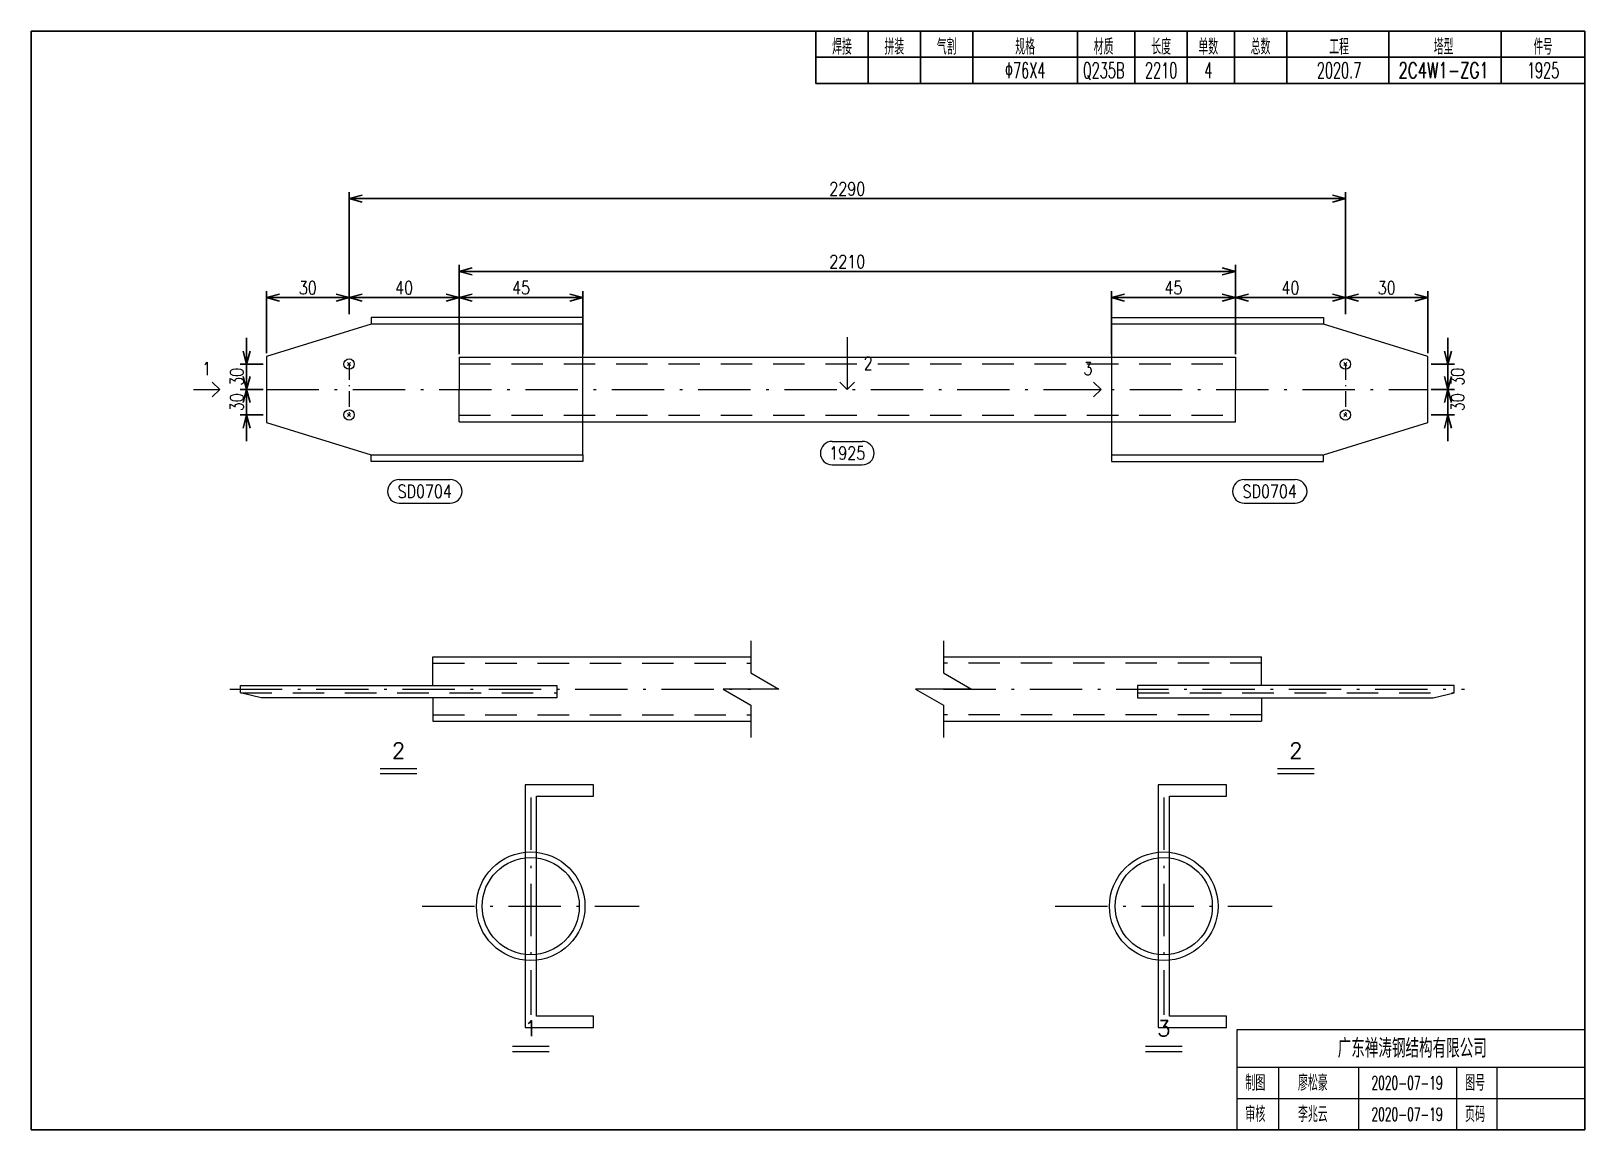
# Model space of a CAD drawing. Extents: x 154981 to 165753, y -86801 to -82885.
# Drawn here: x 160511.1 to 160808.1, y -84356.7 to -84146.7 of the extents above; entities that cross this region are included whole.
import ezdxf
from ezdxf.enums import TextEntityAlignment as Align

# ---------------------------------------------------------------- set-up
doc = ezdxf.new("R2010")
doc.units = 0
doc.header["$MEASUREMENT"] = 0
for name, pattern in [('一点画线', [5.2, 3, -1, 0.2, -1]), ('长一点画线', [16.5, 10, -3, 0.5, -3]), ('长虚线', [10, 6, -4])]:
    doc.linetypes.add(name, pattern=pattern)
doc.layers.get('0').update_dxf_attribs({"linetype": 'CONTINUOUS', "lineweight": 25})
doc.layers.get('Defpoints').update_dxf_attribs({"linetype": 'CONTINUOUS'})
doc.layers.add('4', color=7, linetype='CONTINUOUS', lineweight=25)
doc.layers.add('5', color=7, linetype='CONTINUOUS', lineweight=25)
doc.styles.add('DimFont', font='simplex.shx', dxfattribs={"width": 0.8, "bigfont": 'gbhzfs.shx'})
doc.styles.get("Standard").update_dxf_attribs({"font": 'simplex.shx', "width": 0.7, "height": 3, "bigfont": 'gbhzfs.shx'})
doc.dimstyles.new('DHDxfDimStyleOpen30', dxfattribs={"dimtxt": 2.5, "dimasz": 2.5, "dimexe": 1.25, "dimexo": 0.625, "dimtad": 2, "dimtxsty": 'DimFont', "dimblk": 'OPEN30', "dimblk1": 'OPEN30', "dimblk2": 'OPEN30', "dimcen": 2.5, "dimadec": 0, "dimazin": 0, "dimtfac": 1, "dimtmove": 0, "dimatfit": 3, "dimfxl": 0, "dimarcsym": 0})

msp = doc.modelspace()

# ---------------------------------------------------------------- texts
at = {"layer": '4', "color": 1, "linetype": 'Continuous', "lineweight": 25}
for s, width, p in [('焊接', 0.7, (160666.11666, -84149.66733)), ('拼装', 0.7, (160676.11666, -84149.66733)), ('气割', 0.7, (160686.11666, -84149.66733)), ('规格', 0.7, (160701.11666, -84149.66733)), ('材质', 0.7, (160716.11666, -84149.66733)), ('长度', 0.7, (160727.11666, -84149.66733)), ('单数', 0.7, (160736.11666, -84149.66733)), ('总数', 0.7, (160746.11666, -84149.66733)), ('工程', 0.7, (160761.11666, -84149.66733)), ('塔型', 0.7, (160781.11666, -84149.66733)), ('件号', 0.6, (160800.11666, -84149.66733)), ('Φ76X4', 0.6, (160701.11666, -84154.16733)), ('Q235B', 0.6, (160716.11666, -84154.16733)), ('2210', 0.6, (160727.11666, -84154.16733)), ('4', 0.6, (160736.11666, -84154.16733)), ('2020.7', 0.6, (160761.11666, -84154.16733)), ('2C4W1-ZG1', 0.7, (160781.11666, -84154.16733)), ('1925', 0.6, (160800.11666, -84154.16733))]:
    msp.add_text(s, height=3, dxfattribs=dict(at, width=width)).set_placement(p, align=Align.MIDDLE_CENTER)
at = {"layer": '4', "color": 1, "linetype": 'Continuous', "lineweight": 13}
msp.add_text('广东禅涛钢结构有限公司', height=3.6, dxfattribs=at).set_placement((160775.11666, -84341.06733), align=Align.MIDDLE_CENTER)
for s, height, width, p in [('制图', 3, 0.8, (160745.11666, -84347.66733)), ('廖松豪', 3, 0.7, (160756.11666, -84347.66733)), ('2020-07-19', 2.5, 0.6, (160774.11666, -84347.66733)), ('图号', 3, 0.8, (160787.11666, -84347.66733)), ('审核', 3, 0.8, (160745.11666, -84353.66733)), ('李兆云', 3, 0.7, (160756.11666, -84353.66733)), ('2020-07-19', 2.5, 0.6, (160774.11666, -84353.66733)), ('页码', 3, 0.8, (160787.11666, -84353.66733))]:
    msp.add_text(s, height=height, dxfattribs=dict(at, width=width)).set_placement(p, align=Align.MIDDLE_CENTER)
at = {"layer": '5', "color": 6, "linetype": 'Continuous', "lineweight": 13, "width": 0.8}
for s, p in [('1', (160544.66866, -84211.16733)), ('2', (160671.11666, -84210.16733)), ('3', (160713.12666, -84211.16733)), ('1925', (160667.11666, -84227.32333)), ('SD0704', (160586.36166, -84234.64133)), ('SD0704', (160747.87166, -84234.64133))]:
    msp.add_text(s, height=2.5, dxfattribs=at).set_placement(p, align=Align.MIDDLE_CENTER)
at = {"layer": '5', "color": 7, "linetype": 'Continuous', "lineweight": 13}
for s, p in [('2', (160581.36166, -84286.57333)), ('2', (160752.87166, -84286.57333)), ('1', (160606.61666, -84339.66733)), ('3', (160727.61666, -84339.66733))]:
    msp.add_text(s, height=3, dxfattribs=at).set_placement(p, align=Align.BOTTOM_CENTER)

# ---------------------------------------------------------------- blocks, each defined once
blk = doc.blocks.new('_OPEN30')
at = {"color": 0, "linetype": 'ByBlock', "lineweight": -2}
for p, q in [((-1, 0.27), (0, 0)), ((0, 0), (-1, -0.27)), ((0, 0), (-1, 0))]:
    blk.add_line(p, q, dxfattribs=at)
blk = doc.blocks.new('*D126')
at = {"layer": '5', "color": 3, "linetype": 'Continuous', "lineweight": -2}
for p, q in [((160571.9, -84200.77), (160571.9, -84177.44)), ((160759.84, -84178.69), (160574.4, -84178.69)), ((160762.34, -84200.77), (160762.34, -84177.44))]:
    blk.add_line(p, q, dxfattribs=at)
at = {"layer": 'Defpoints', "color": 0, "linetype": 'Continuous'}
for p in [(160571.9, -84178.69), (160571.9, -84201.4), (160762.34, -84201.4)]:
    blk.add_point(p, dxfattribs=at)
at = {"layer": '5', "color": 3, "linetype": 'Continuous', "lineweight": -2, "xscale": 2.5, "yscale": 2.5, "zscale": 2.5, "rotation": 180}
blk.add_blockref('_OPEN30', (160571.9, -84178.69), dxfattribs=at)
at = {"layer": '5', "color": 3, "linetype": 'Continuous', "lineweight": -2, "xscale": 2.5, "yscale": 2.5, "zscale": 2.5}
blk.add_blockref('_OPEN30', (160762.34, -84178.69), dxfattribs=at)
at = {"layer": '5', "color": 6, "linetype": 'Continuous', "lineweight": 13, "insert": (160667.12, -84176.81), "char_height": 2.5, "attachment_point": 5, "line_spacing_factor": 0.6, "style": 'DimFont'}
blk.add_mtext('2290', dxfattribs=at)
blk = doc.blocks.new('*D127')
at = {"layer": '5', "color": 3, "linetype": 'Continuous', "lineweight": -2}
for p, q in [((160592.94, -84208.39), (160592.94, -84191.35)), ((160738.8, -84192.6), (160595.44, -84192.6)), ((160741.3, -84208.39), (160741.3, -84191.35))]:
    blk.add_line(p, q, dxfattribs=at)
at = {"layer": 'Defpoints', "color": 0, "linetype": 'Continuous'}
for p in [(160592.94, -84192.6), (160592.94, -84209.01), (160741.3, -84209.01)]:
    blk.add_point(p, dxfattribs=at)
at = {"layer": '5', "color": 3, "linetype": 'Continuous', "lineweight": -2, "xscale": 2.5, "yscale": 2.5, "zscale": 2.5, "rotation": 180}
blk.add_blockref('_OPEN30', (160592.94, -84192.6), dxfattribs=at)
at = {"layer": '5', "color": 3, "linetype": 'Continuous', "lineweight": -2, "xscale": 2.5, "yscale": 2.5, "zscale": 2.5}
blk.add_blockref('_OPEN30', (160741.3, -84192.6), dxfattribs=at)
at = {"layer": '5', "color": 6, "linetype": 'Continuous', "lineweight": 13, "insert": (160667.12, -84190.72), "char_height": 2.5, "attachment_point": 5, "line_spacing_factor": 0.6, "style": 'DimFont'}
blk.add_mtext('2210', dxfattribs=at)
blk = doc.blocks.new('*D128')
at = {"layer": '5', "color": 3, "linetype": 'Continuous', "lineweight": -2}
for p, q in [((160781.92, -84207.81), (160781.92, -84205.31)), ((160778.74, -84210.31), (160783.17, -84210.31)), ((160781.92, -84210.31), (160781.92, -84215.17)), ((160778.74, -84215.17), (160783.17, -84215.17)), ((160781.92, -84217.67), (160781.92, -84220.17))]:
    blk.add_line(p, q, dxfattribs=at)
at = {"layer": 'Defpoints', "color": 0, "linetype": 'Continuous'}
for p in [(160778.12, -84210.31), (160778.12, -84215.17), (160781.92, -84215.17)]:
    blk.add_point(p, dxfattribs=at)
at = {"layer": '5', "color": 3, "linetype": 'Continuous', "lineweight": -2, "xscale": 2.5, "yscale": 2.5, "zscale": 2.5}
for p, rotation in [((160781.92, -84210.31), 270), ((160781.92, -84215.17), 90)]:
    blk.add_blockref('_OPEN30', p, dxfattribs=dict(at, rotation=rotation))
at = {"layer": '5', "color": 6, "linetype": 'Continuous', "lineweight": 13, "insert": (160783.79, -84212.74), "char_height": 2.5, "attachment_point": 5, "rotation": 90, "line_spacing_factor": 0.6, "style": 'DimFont'}
blk.add_mtext('30', dxfattribs=at)
blk = doc.blocks.new('*D129')
at = {"layer": '5', "color": 3, "linetype": 'Continuous', "lineweight": -2}
for p, q in [((160781.92, -84212.67), (160781.92, -84210.17)), ((160778.74, -84215.17), (160783.17, -84215.17)), ((160781.92, -84215.17), (160781.92, -84220.03)), ((160778.74, -84220.03), (160783.17, -84220.03)), ((160781.92, -84222.53), (160781.92, -84225.03))]:
    blk.add_line(p, q, dxfattribs=at)
at = {"layer": 'Defpoints', "color": 0, "linetype": 'Continuous'}
for p in [(160778.12, -84215.17), (160778.12, -84220.03), (160781.92, -84220.03)]:
    blk.add_point(p, dxfattribs=at)
at = {"layer": '5', "color": 3, "linetype": 'Continuous', "lineweight": -2, "xscale": 2.5, "yscale": 2.5, "zscale": 2.5}
for p, rotation in [((160781.92, -84215.17), 270), ((160781.92, -84220.03), 90)]:
    blk.add_blockref('_OPEN30', p, dxfattribs=dict(at, rotation=rotation))
at = {"layer": '5', "color": 6, "linetype": 'Continuous', "lineweight": 13, "insert": (160783.79, -84217.6), "char_height": 2.5, "attachment_point": 5, "rotation": 90, "line_spacing_factor": 0.6, "style": 'DimFont'}
blk.add_mtext('30', dxfattribs=at)
blk = doc.blocks.new('*D130')
at = {"layer": '5', "color": 3, "linetype": 'Continuous', "lineweight": -2}
for p, q in [((160762.34, -84200.77), (160762.34, -84196.35)), ((160778.12, -84208.22), (160778.12, -84196.35)), ((160764.84, -84197.6), (160775.62, -84197.6))]:
    blk.add_line(p, q, dxfattribs=at)
at = {"layer": 'Defpoints', "color": 0, "linetype": 'Continuous'}
for p in [(160778.12, -84197.6), (160762.34, -84201.4), (160778.12, -84208.85)]:
    blk.add_point(p, dxfattribs=at)
at = {"layer": '5', "color": 3, "linetype": 'Continuous', "lineweight": -2, "xscale": 2.5, "yscale": 2.5, "zscale": 2.5, "rotation": 180}
blk.add_blockref('_OPEN30', (160762.34, -84197.6), dxfattribs=at)
at = {"layer": '5', "color": 3, "linetype": 'Continuous', "lineweight": -2, "xscale": 2.5, "yscale": 2.5, "zscale": 2.5}
blk.add_blockref('_OPEN30', (160778.12, -84197.6), dxfattribs=at)
at = {"layer": '5', "color": 6, "linetype": 'Continuous', "lineweight": 13, "insert": (160770.23, -84195.72), "char_height": 2.5, "attachment_point": 5, "line_spacing_factor": 0.6, "style": 'DimFont'}
blk.add_mtext('30', dxfattribs=at)
blk = doc.blocks.new('*D131')
at = {"layer": '5', "color": 3, "linetype": 'Continuous', "lineweight": -2}
for p, q in [((160741.3, -84208.39), (160741.3, -84196.35)), ((160762.34, -84200.77), (160762.34, -84196.35)), ((160743.8, -84197.6), (160759.84, -84197.6))]:
    blk.add_line(p, q, dxfattribs=at)
at = {"layer": 'Defpoints', "color": 0, "linetype": 'Continuous'}
for p in [(160762.34, -84197.6), (160762.34, -84201.4), (160741.3, -84209.01)]:
    blk.add_point(p, dxfattribs=at)
at = {"layer": '5', "color": 3, "linetype": 'Continuous', "lineweight": -2, "xscale": 2.5, "yscale": 2.5, "zscale": 2.5, "rotation": 180}
blk.add_blockref('_OPEN30', (160741.3, -84197.6), dxfattribs=at)
at = {"layer": '5', "color": 3, "linetype": 'Continuous', "lineweight": -2, "xscale": 2.5, "yscale": 2.5, "zscale": 2.5}
blk.add_blockref('_OPEN30', (160762.34, -84197.6), dxfattribs=at)
at = {"layer": '5', "color": 6, "linetype": 'Continuous', "lineweight": 13, "insert": (160751.82, -84195.72), "char_height": 2.5, "attachment_point": 5, "line_spacing_factor": 0.6, "style": 'DimFont'}
blk.add_mtext('40', dxfattribs=at)
blk = doc.blocks.new('*D132')
at = {"layer": '5', "color": 3, "linetype": 'Continuous', "lineweight": -2}
for p, q in [((160717.63, -84208.39), (160717.63, -84196.35)), ((160741.3, -84208.39), (160741.3, -84196.35)), ((160738.8, -84197.6), (160720.13, -84197.6))]:
    blk.add_line(p, q, dxfattribs=at)
at = {"layer": 'Defpoints', "color": 0, "linetype": 'Continuous'}
for p in [(160717.63, -84197.6), (160717.63, -84209.01), (160741.3, -84209.01)]:
    blk.add_point(p, dxfattribs=at)
at = {"layer": '5', "color": 3, "linetype": 'Continuous', "lineweight": -2, "xscale": 2.5, "yscale": 2.5, "zscale": 2.5, "rotation": 180}
blk.add_blockref('_OPEN30', (160717.63, -84197.6), dxfattribs=at)
at = {"layer": '5', "color": 3, "linetype": 'Continuous', "lineweight": -2, "xscale": 2.5, "yscale": 2.5, "zscale": 2.5}
blk.add_blockref('_OPEN30', (160741.3, -84197.6), dxfattribs=at)
at = {"layer": '5', "color": 6, "linetype": 'Continuous', "lineweight": 13, "insert": (160729.46, -84195.72), "char_height": 2.5, "attachment_point": 5, "line_spacing_factor": 0.6, "style": 'DimFont'}
blk.add_mtext('45', dxfattribs=at)
blk = doc.blocks.new('*D133')
at = {"layer": '5', "color": 3, "linetype": 'Continuous', "lineweight": -2}
for p, q in [((160552.32, -84207.81), (160552.32, -84205.31)), ((160555.49, -84210.31), (160551.07, -84210.31)), ((160552.32, -84215.17), (160552.32, -84210.31)), ((160555.49, -84215.17), (160551.07, -84215.17)), ((160552.32, -84217.67), (160552.32, -84220.17))]:
    blk.add_line(p, q, dxfattribs=at)
at = {"layer": 'Defpoints', "color": 0, "linetype": 'Continuous'}
for p in [(160552.32, -84210.31), (160556.12, -84210.31), (160556.12, -84215.17)]:
    blk.add_point(p, dxfattribs=at)
at = {"layer": '5', "color": 3, "linetype": 'Continuous', "lineweight": -2, "xscale": 2.5, "yscale": 2.5, "zscale": 2.5}
for p, rotation in [((160552.32, -84210.31), 270), ((160552.32, -84215.17), 90)]:
    blk.add_blockref('_OPEN30', p, dxfattribs=dict(at, rotation=rotation))
at = {"layer": '5', "color": 6, "linetype": 'Continuous', "lineweight": 13, "insert": (160550.44, -84212.74), "char_height": 2.5, "attachment_point": 5, "rotation": 90, "line_spacing_factor": 0.6, "style": 'DimFont'}
blk.add_mtext('30', dxfattribs=at)
blk = doc.blocks.new('*D134')
at = {"layer": '5', "color": 3, "linetype": 'Continuous', "lineweight": -2}
for p, q in [((160552.32, -84212.67), (160552.32, -84210.17)), ((160555.49, -84215.17), (160551.07, -84215.17)), ((160552.32, -84220.03), (160552.32, -84215.17)), ((160555.49, -84220.03), (160551.07, -84220.03)), ((160552.32, -84222.53), (160552.32, -84225.03))]:
    blk.add_line(p, q, dxfattribs=at)
at = {"layer": 'Defpoints', "color": 0, "linetype": 'Continuous'}
for p in [(160552.32, -84215.17), (160556.12, -84215.17), (160556.12, -84220.03)]:
    blk.add_point(p, dxfattribs=at)
at = {"layer": '5', "color": 3, "linetype": 'Continuous', "lineweight": -2, "xscale": 2.5, "yscale": 2.5, "zscale": 2.5}
for p, rotation in [((160552.32, -84215.17), 270), ((160552.32, -84220.03), 90)]:
    blk.add_blockref('_OPEN30', p, dxfattribs=dict(at, rotation=rotation))
at = {"layer": '5', "color": 6, "linetype": 'Continuous', "lineweight": 13, "insert": (160550.44, -84217.6), "char_height": 2.5, "attachment_point": 5, "rotation": 90, "line_spacing_factor": 0.6, "style": 'DimFont'}
blk.add_mtext('30', dxfattribs=at)
blk = doc.blocks.new('*D135')
at = {"layer": '5', "color": 3, "linetype": 'Continuous', "lineweight": -2}
for p, q in [((160556.12, -84208.22), (160556.12, -84196.35)), ((160571.9, -84200.77), (160571.9, -84196.35)), ((160569.4, -84197.6), (160558.62, -84197.6))]:
    blk.add_line(p, q, dxfattribs=at)
at = {"layer": 'Defpoints', "color": 0, "linetype": 'Continuous'}
for p in [(160556.12, -84197.6), (160571.9, -84201.4), (160556.12, -84208.85)]:
    blk.add_point(p, dxfattribs=at)
at = {"layer": '5', "color": 3, "linetype": 'Continuous', "lineweight": -2, "xscale": 2.5, "yscale": 2.5, "zscale": 2.5, "rotation": 180}
blk.add_blockref('_OPEN30', (160556.12, -84197.6), dxfattribs=at)
at = {"layer": '5', "color": 3, "linetype": 'Continuous', "lineweight": -2, "xscale": 2.5, "yscale": 2.5, "zscale": 2.5}
blk.add_blockref('_OPEN30', (160571.9, -84197.6), dxfattribs=at)
at = {"layer": '5', "color": 6, "linetype": 'Continuous', "lineweight": 13, "insert": (160564.01, -84195.72), "char_height": 2.5, "attachment_point": 5, "line_spacing_factor": 0.6, "style": 'DimFont'}
blk.add_mtext('30', dxfattribs=at)
blk = doc.blocks.new('*D136')
at = {"layer": '5', "color": 3, "linetype": 'Continuous', "lineweight": -2}
for p, q in [((160571.9, -84200.77), (160571.9, -84196.35)), ((160592.94, -84208.39), (160592.94, -84196.35)), ((160590.44, -84197.6), (160574.4, -84197.6))]:
    blk.add_line(p, q, dxfattribs=at)
at = {"layer": 'Defpoints', "color": 0, "linetype": 'Continuous'}
for p in [(160571.9, -84197.6), (160571.9, -84201.4), (160592.94, -84209.01)]:
    blk.add_point(p, dxfattribs=at)
at = {"layer": '5', "color": 3, "linetype": 'Continuous', "lineweight": -2, "xscale": 2.5, "yscale": 2.5, "zscale": 2.5, "rotation": 180}
blk.add_blockref('_OPEN30', (160571.9, -84197.6), dxfattribs=at)
at = {"layer": '5', "color": 3, "linetype": 'Continuous', "lineweight": -2, "xscale": 2.5, "yscale": 2.5, "zscale": 2.5}
blk.add_blockref('_OPEN30', (160592.94, -84197.6), dxfattribs=at)
at = {"layer": '5', "color": 6, "linetype": 'Continuous', "lineweight": 13, "insert": (160582.42, -84195.72), "char_height": 2.5, "attachment_point": 5, "line_spacing_factor": 0.6, "style": 'DimFont'}
blk.add_mtext('40', dxfattribs=at)
blk = doc.blocks.new('*D137')
at = {"layer": '5', "color": 3, "linetype": 'Continuous', "lineweight": -2}
for p, q in [((160592.94, -84208.39), (160592.94, -84196.35)), ((160616.61, -84208.39), (160616.61, -84196.35)), ((160614.11, -84197.6), (160595.44, -84197.6))]:
    blk.add_line(p, q, dxfattribs=at)
at = {"layer": 'Defpoints', "color": 0, "linetype": 'Continuous'}
for p in [(160592.94, -84197.6), (160592.94, -84209.01), (160616.61, -84209.01)]:
    blk.add_point(p, dxfattribs=at)
at = {"layer": '5', "color": 3, "linetype": 'Continuous', "lineweight": -2, "xscale": 2.5, "yscale": 2.5, "zscale": 2.5, "rotation": 180}
blk.add_blockref('_OPEN30', (160592.94, -84197.6), dxfattribs=at)
at = {"layer": '5', "color": 3, "linetype": 'Continuous', "lineweight": -2, "xscale": 2.5, "yscale": 2.5, "zscale": 2.5}
blk.add_blockref('_OPEN30', (160616.61, -84197.6), dxfattribs=at)
at = {"layer": '5', "color": 6, "linetype": 'Continuous', "lineweight": 13, "insert": (160604.77, -84195.72), "char_height": 2.5, "attachment_point": 5, "line_spacing_factor": 0.6, "style": 'DimFont'}
blk.add_mtext('45', dxfattribs=at)
blk = doc.blocks.new('CTDHK')
at = {"color": 0, "linetype": 'Continuous'}
for p, q in [((0, 210), (297, 210)), ((0, 0), (0, 210)), ((297, 210), (297, 0)), ((297, 0), (0, 0))]:
    blk.add_line(p, q, dxfattribs=at)

# ---------------------------------------------------------------- dimensions: what is measured, and where the dimension line sits
at = {"layer": '5', "color": 6, "linetype": 'Continuous', "lineweight": 13}
for base, p1, p2, text, picture, middle in [((160571.89666, -84178.68733), (160762.33666, -84201.39733), (160571.89666, -84201.39733), '2290', '*D126', (160667.11666, -84178.68733)), ((160592.93666, -84192.59733), (160741.29666, -84209.01133), (160592.93666, -84209.01133), '2210', '*D127', (160667.11666, -84192.59733)), ((160556.11666, -84197.59733), (160571.89666, -84201.39733), (160556.11666, -84208.84933), '30', '*D135', (160564.00666, -84197.59733)), ((160571.89666, -84197.59733), (160592.93666, -84209.01133), (160571.89666, -84201.39733), '40', '*D136', (160582.41666, -84197.59733)), ((160592.93666, -84197.59733), (160616.60666, -84209.01133), (160592.93666, -84209.01133), '45', '*D137', (160604.77166, -84197.59733)), ((160717.62666, -84197.59733), (160741.29666, -84209.01133), (160717.62666, -84209.01133), '45', '*D132', (160729.46166, -84197.59733)), ((160762.33666, -84197.59733), (160741.29666, -84209.01133), (160762.33666, -84201.39733), '40', '*D131', (160751.81666, -84197.59733)), ((160778.11666, -84197.59733), (160762.33666, -84201.39733), (160778.11666, -84208.84933), '30', '*D130', (160770.22666, -84197.59733))]:
    dim = msp.add_linear_dim(base=base, p1=p1, p2=p2, text=text, dimstyle='DHDxfDimStyleOpen30', override={"dimtxt": 2.5, "dimclrd": 3, "dimclre": 3, "dimclrt": 6}, dxfattribs=at)
    dim.commit()
    dim.dimension.update_dxf_attribs({"geometry": picture, "text_midpoint": middle, "dimtype": 160})
for base, p1, p2, picture, middle in [((160552.31666, -84210.30733), (160556.11666, -84215.16733), (160556.11666, -84210.30733), '*D133', (160552.31666, -84212.73733)), ((160781.91666, -84215.16733), (160778.11666, -84210.30733), (160778.11666, -84215.16733), '*D128', (160781.91666, -84212.73733)), ((160552.31666, -84215.16733), (160556.11666, -84220.02733), (160556.11666, -84215.16733), '*D134', (160552.31666, -84217.59733)), ((160781.91666, -84220.02733), (160778.11666, -84215.16733), (160778.11666, -84220.02733), '*D129', (160781.91666, -84217.59733))]:
    dim = msp.add_linear_dim(base=base, p1=p1, p2=p2, angle=90, text='30', dimstyle='DHDxfDimStyleOpen30', override={"dimtxt": 2.5, "dimclrd": 3, "dimclre": 3, "dimclrt": 6}, dxfattribs=at)
    dim.commit()
    dim.dimension.update_dxf_attribs({"geometry": picture, "text_midpoint": middle, "dimtype": 160})

# ---------------------------------------------------------------- linework, layer by layer
at = {"layer": '4', "color": 1, "linetype": 'Continuous', "lineweight": 25}
for p, q in [((160661.11666, -84156.66733), (160661.11666, -84146.66733)), ((160671.11666, -84156.66733), (160671.11666, -84146.66733)), ((160681.11666, -84156.66733), (160681.11666, -84146.66733)), ((160691.11666, -84156.66733), (160691.11666, -84146.66733)), ((160711.11666, -84156.66733), (160711.11666, -84146.66733)), ((160722.11666, -84156.66733), (160722.11666, -84146.66733)), ((160732.11666, -84156.66733), (160732.11666, -84146.66733)), ((160741.11666, -84156.66733), (160741.11666, -84146.66733)), ((160751.11666, -84156.66733), (160751.11666, -84146.66733)), ((160770.61666, -84156.66733), (160770.61666, -84146.66733)), ((160792.11666, -84156.66733), (160792.11666, -84146.66733)), ((160661.11666, -84151.66733), (160808.11666, -84151.66733)), ((160661.11666, -84156.66733), (160808.11666, -84156.66733))]:
    msp.add_line(p, q, dxfattribs=at)
at = {"layer": '4', "color": 1, "linetype": 'Continuous', "lineweight": 18}
for p, q in [((160741.61666, -84356.66733), (160741.61666, -84337.46733)), ((160741.61666, -84337.46733), (160808.11666, -84337.46733)), ((160741.61666, -84344.66733), (160808.11666, -84344.66733)), ((160749.61666, -84356.66733), (160749.61666, -84344.66733)), ((160764.91666, -84356.66733), (160764.91666, -84344.66733)), ((160783.61666, -84356.66733), (160783.61666, -84344.66733)), ((160791.31666, -84356.66733), (160791.31666, -84344.66733)), ((160741.61666, -84350.66733), (160808.11666, -84350.66733))]:
    msp.add_line(p, q, dxfattribs=at)
msp.add_lwpolyline([(160511.11666, -84146.66733), (160511.11666, -84356.66733), (160808.11666, -84356.66733), (160808.11666, -84146.66733)], close=True, dxfattribs=at)
at = {"layer": '5', "color": 7, "linetype": 'Continuous', "lineweight": 13}
for p, q in [((160576.10466, -84201.39733), (160576.10466, -84202.69333)), ((160616.60666, -84201.39733), (160576.10466, -84201.39733)), ((160616.60666, -84202.69333), (160616.60666, -84201.39733)), ((160717.62666, -84201.39733), (160758.12866, -84201.39733)), ((160717.62666, -84202.69333), (160717.62666, -84201.39733)), ((160758.12866, -84201.39733), (160758.12866, -84202.69333)), ((160576.10466, -84202.69333), (160556.11666, -84208.84933)), ((160616.60666, -84202.69333), (160576.10466, -84202.69333)), ((160616.60666, -84227.64133), (160616.60666, -84202.69333)), ((160717.62666, -84202.69333), (160717.62666, -84227.64133)), ((160758.12866, -84202.69333), (160717.62666, -84202.69333)), ((160778.11666, -84208.84933), (160758.12866, -84202.69333)), ((160556.11666, -84208.84933), (160556.11666, -84221.48533)), ((160571.59666, -84210.00733), (160572.19666, -84210.60733)), ((160572.19666, -84210.00733), (160571.59666, -84210.60733)), ((160592.93666, -84209.01133), (160592.93666, -84215.16733)), ((160592.93666, -84209.01133), (160741.29666, -84209.01133)), ((160741.29666, -84209.01133), (160741.29666, -84215.16733)), ((160762.63666, -84210.60733), (160762.03666, -84210.00733)), ((160762.03666, -84210.60733), (160762.63666, -84210.00733)), ((160778.11666, -84221.48533), (160778.11666, -84208.84933)), ((160592.93666, -84221.32333), (160592.93666, -84215.16733)), ((160741.29666, -84221.32333), (160741.29666, -84215.16733)), ((160571.59666, -84219.72733), (160572.19666, -84220.32733)), ((160572.19666, -84219.72733), (160571.59666, -84220.32733)), ((160762.63666, -84220.32733), (160762.03666, -84219.72733)), ((160762.03666, -84220.32733), (160762.63666, -84219.72733)), ((160556.11666, -84221.48533), (160576.10466, -84227.64133)), ((160592.93666, -84221.32333), (160741.29666, -84221.32333)), ((160758.12866, -84227.64133), (160778.11666, -84221.48533)), ((160576.10466, -84228.93733), (160576.10466, -84227.64133)), ((160576.10466, -84227.64133), (160616.60666, -84227.64133)), ((160616.60666, -84228.93733), (160576.10466, -84228.93733)), ((160616.60666, -84227.64133), (160616.60666, -84228.93733)), ((160717.62666, -84227.64133), (160717.62666, -84228.93733)), ((160717.62666, -84227.64133), (160758.12866, -84227.64133)), ((160717.62666, -84228.93733), (160758.12866, -84228.93733)), ((160758.12866, -84228.93733), (160758.12866, -84227.64133)), ((160648.71796, -84263.18333), (160648.71796, -84269.33933)), ((160685.51537, -84263.18333), (160685.51537, -84269.33933)), ((160587.93666, -84271.72533), (160587.93666, -84266.26133)), ((160587.93666, -84266.26133), (160648.71796, -84266.26133)), ((160685.51537, -84266.26133), (160746.29666, -84266.26133)), ((160746.29666, -84271.72533), (160746.29666, -84266.26133)), ((160648.71796, -84269.33933), (160654.04921, -84272.41733)), ((160685.51537, -84269.33933), (160690.84662, -84272.41733)), ((160551.11666, -84271.72533), (160611.60666, -84271.72533)), ((160551.11666, -84273.10933), (160551.11666, -84271.72533)), ((160555.11666, -84274.10933), (160551.11666, -84273.10933)), ((160611.60666, -84271.72533), (160611.60666, -84274.10933)), ((160643.38671, -84272.41733), (160648.71796, -84275.49533)), ((160654.04921, -84272.41733), (160643.38671, -84272.41733)), ((160680.18411, -84272.41733), (160685.51537, -84275.49533)), ((160690.84662, -84272.41733), (160680.18411, -84272.41733)), ((160722.62666, -84271.72533), (160722.62666, -84274.10933)), ((160783.11666, -84271.72533), (160722.62666, -84271.72533)), ((160779.11666, -84274.10933), (160783.11666, -84273.10933)), ((160783.11666, -84273.10933), (160783.11666, -84271.72533)), ((160611.60666, -84274.10933), (160555.11666, -84274.10933)), ((160587.93666, -84274.10933), (160587.93666, -84278.57333)), ((160648.71796, -84275.49533), (160648.71796, -84281.65133)), ((160685.51537, -84275.49533), (160685.51537, -84281.65133)), ((160722.62666, -84274.10933), (160779.11666, -84274.10933)), ((160746.29666, -84274.10933), (160746.29666, -84278.57333)), ((160587.93666, -84278.57333), (160648.71796, -84278.57333)), ((160685.51537, -84278.57333), (160746.29666, -84278.57333)), ((160577.86166, -84287.57333), (160584.86166, -84287.57333)), ((160577.86166, -84288.57333), (160584.86166, -84288.57333)), ((160749.37166, -84287.57333), (160756.37166, -84287.57333)), ((160749.37166, -84288.57333), (160756.37166, -84288.57333)), ((160605.52466, -84290.71233), (160605.52466, -84337.12233)), ((160618.62866, -84290.71233), (160605.52466, -84290.71233)), ((160618.62866, -84292.89633), (160618.62866, -84290.71233)), ((160726.52466, -84290.71233), (160726.52466, -84337.12233)), ((160739.62866, -84290.71233), (160726.52466, -84290.71233)), ((160739.62866, -84292.89633), (160739.62866, -84290.71233)), ((160607.70866, -84292.89633), (160618.62866, -84292.89633)), ((160607.70866, -84334.93833), (160607.70866, -84292.89633)), ((160728.70866, -84292.89633), (160739.62866, -84292.89633)), ((160728.70866, -84334.93833), (160728.70866, -84292.89633)), ((160618.62866, -84334.93833), (160607.70866, -84334.93833)), ((160618.62866, -84337.12233), (160618.62866, -84334.93833)), ((160739.62866, -84334.93833), (160728.70866, -84334.93833)), ((160739.62866, -84337.12233), (160739.62866, -84334.93833)), ((160605.52466, -84337.12233), (160618.62866, -84337.12233)), ((160726.52466, -84337.12233), (160739.62866, -84337.12233)), ((160603.11666, -84340.66733), (160610.11666, -84340.66733)), ((160603.11666, -84341.66733), (160610.11666, -84341.66733)), ((160724.11666, -84340.66733), (160731.11666, -84340.66733)), ((160724.11666, -84341.66733), (160731.11666, -84341.66733))]:
    msp.add_line(p, q, dxfattribs=at)
at = {"layer": '5', "color": 6, "linetype": 'Continuous', "lineweight": 13}
for p, q in [((160667.11666, -84205.16733), (160667.11666, -84215.16733)), ((160547.16866, -84215.16733), (160545.75445, -84213.75312)), ((160667.11666, -84215.16733), (160665.70245, -84213.75312)), ((160667.11666, -84215.16733), (160668.53088, -84213.75312)), ((160715.62666, -84215.16733), (160714.21245, -84213.75312)), ((160542.16866, -84215.16733), (160547.16866, -84215.16733)), ((160547.16866, -84215.16733), (160545.75445, -84216.58155)), ((160710.62666, -84215.16733), (160715.62666, -84215.16733)), ((160715.62666, -84215.16733), (160714.21245, -84216.58155))]:
    msp.add_line(p, q, dxfattribs=at)
at = {"layer": '5', "color": 240, "linetype": '一点画线', "lineweight": 13}
for p, q in [((160571.89666, -84210.30733), (160571.89666, -84210.30733)), ((160571.89666, -84210.30733), (160571.89666, -84220.02733)), ((160762.33666, -84210.30733), (160762.33666, -84210.30733)), ((160762.33666, -84210.30733), (160762.33666, -84220.02733)), ((160571.89666, -84220.02733), (160571.89666, -84220.02733)), ((160762.33666, -84220.02733), (160762.33666, -84220.02733))]:
    msp.add_line(p, q, dxfattribs=at)
at = {"layer": '5', "color": 7, "linetype": '长虚线', "lineweight": 13}
for p, q in [((160592.93666, -84210.24253), (160741.29666, -84210.24253)), ((160592.93666, -84220.09213), (160741.29666, -84220.09213)), ((160587.93666, -84267.49253), (160648.71796, -84267.49253)), ((160746.29666, -84267.49253), (160685.51537, -84267.49253)), ((160551.11666, -84273.10933), (160611.60666, -84273.10933)), ((160722.62666, -84273.10933), (160783.11666, -84273.10933)), ((160587.93666, -84277.34213), (160648.71796, -84277.34213)), ((160746.29666, -84277.34213), (160685.51537, -84277.34213))]:
    msp.add_line(p, q, dxfattribs=at)
at = {"layer": '5', "color": 240, "linetype": '长一点画线', "lineweight": 13}
for p, q in [((160556.11666, -84215.16733), (160778.11666, -84215.16733)), ((160549.11666, -84272.41733), (160648.71796, -84272.41733)), ((160685.51537, -84272.41733), (160785.11666, -84272.41733)), ((160606.61666, -84293.16733), (160606.61666, -84334.66733)), ((160727.61666, -84293.16733), (160727.61666, -84334.66733)), ((160585.86666, -84313.91733), (160627.36666, -84313.91733)), ((160706.86666, -84313.91733), (160748.36666, -84313.91733))]:
    msp.add_line(p, q, dxfattribs=at)
at = {"layer": '5', "color": 3, "linetype": 'Continuous', "lineweight": 13}
for p, q in [((160664.24166, -84225.07333), (160669.99166, -84225.07333)), ((160664.24166, -84229.57333), (160669.99166, -84229.57333)), ((160581.48666, -84232.39133), (160591.23666, -84232.39133)), ((160742.99666, -84232.39133), (160752.74666, -84232.39133)), ((160581.48666, -84236.89133), (160591.23666, -84236.89133)), ((160742.99666, -84236.89133), (160752.74666, -84236.89133))]:
    msp.add_line(p, q, dxfattribs=at)
at = {"layer": '5', "color": 7, "linetype": 'Continuous', "lineweight": 13}
for centre, radius in [((160571.89666, -84210.30733), 1), ((160762.33666, -84210.30733), 1), ((160571.89666, -84220.02733), 1), ((160762.33666, -84220.02733), 1), ((160606.61666, -84313.91733), 10.374), ((160606.61666, -84313.91733), 9.282), ((160727.61666, -84313.91733), 10.374), ((160727.61666, -84313.91733), 9.282)]:
    msp.add_circle(centre, radius, dxfattribs=at)
at = {"layer": '5', "color": 3, "linetype": 'Continuous', "lineweight": 13}
for centre, start, end in [((160664.24166, -84227.32333), 90, 270), ((160669.99166, -84227.32333), 270, 90), ((160581.48666, -84234.64133), 90, 270), ((160591.23666, -84234.64133), 270, 90), ((160742.99666, -84234.64133), 90, 270), ((160752.74666, -84234.64133), 270, 90)]:
    msp.add_arc(centre, 2.25, start, end, dxfattribs=at)

# ---------------------------------------------------------------- block references
at = {"color": 2, "linetype": 'Continuous'}
msp.add_blockref('CTDHK', (160511.11666, -84356.66733), dxfattribs=at)

msp.set_redraw_order([(e.dxf.handle, doc.entitydb.next_handle()) for e in msp.query("TEXT MTEXT ATTDEF DIMENSION ARC_DIMENSION")])  # texts and dimensions are drawn at this point

doc.saveas('drawing.dxf')
